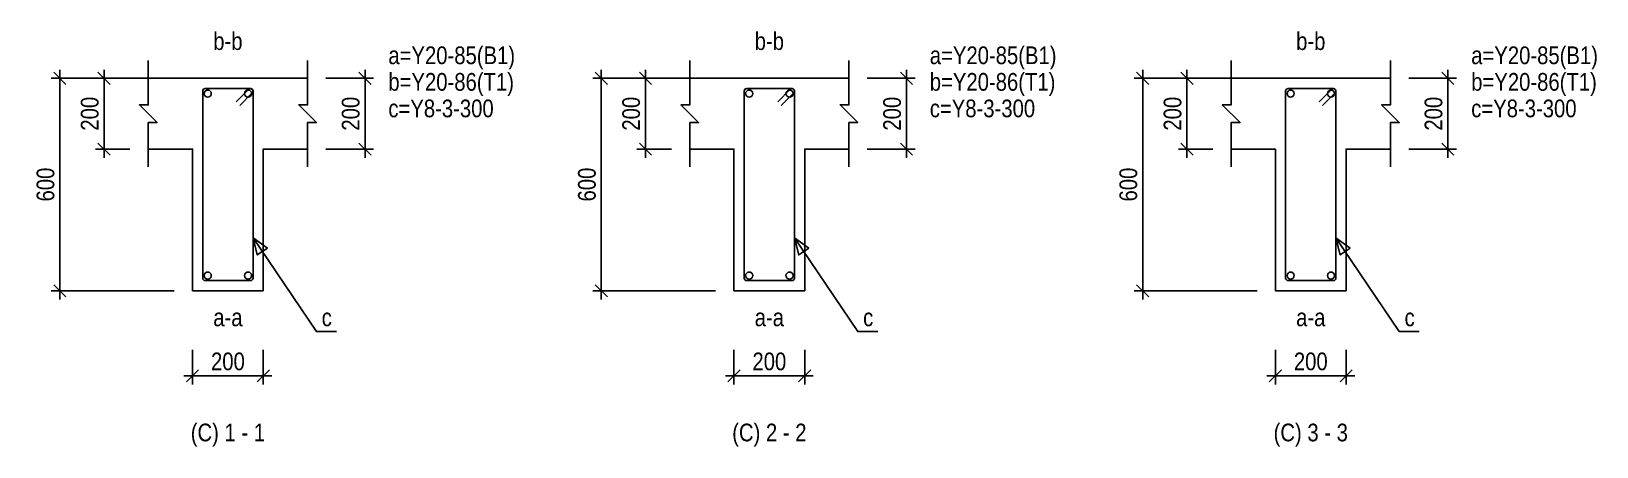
# Model space of a CAD drawing. Extents: x 0 to 206258, y -403073 to 0.
# Drawn here: x 89982 to 98829, y -338004 to -335659 of the extents above; entities that cross this region are included whole.
import ezdxf
from ezdxf.enums import TextEntityAlignment as Align

# ---------------------------------------------------------------- set-up
doc = ezdxf.new("R2010")
doc.units = 0
doc.header["$LTSCALE"] = 1000
doc.layers.add('Beam Line(D)', color=112, linetype='Continuous', true_color=0x00bd5e)
doc.layers.add('Link Label', color=94, linetype='Continuous', true_color=0x008100)
for name, color, linetype in [('Break Line', 5, 'Continuous'), ('Dimension Line', 5, 'Continuous'), ('Leader Line', 5, 'Continuous'), ('Link Line', 3, 'Continuous'), ('Rebar Label', 6, 'Continuous'), ('Rebar Line', 7, 'Continuous'), ('Section Label', 1, 'Continuous'), ('Top Rebar Label', 6, 'Continuous')]:
    doc.layers.add(name, color=color, linetype=linetype)
doc.styles.add('Dimension Text', font='ARIALN.TTF', dxfattribs={"height": 100})
doc.styles.add('Link Label', font='ARIALN.TTF', dxfattribs={"height": 100})
doc.styles.add('Rebar Label', font='ARIALN.TTF', dxfattribs={"height": 100})
doc.styles.add('Section Label', font='ARIALN.TTF', dxfattribs={"height": 100})
doc.styles.add('Top Rebar Label', font='ARIALN.TTF', dxfattribs={"height": 100})
doc.dimstyles.new('BEAM', dxfattribs={"dimtxt": 100, "dimasz": 30, "dimexe": 48.3, "dimexo": 103.5, "dimgap": 30, "dimtad": 1, "dimtoh": 1, "dimdec": 1, "dimlfac": 0.5, "dimdsep": 46, "dimtxsty": 'Dimension Text', "dimblk": 'PCDIM_TICK', "dimcen": 0.09, "dimclrd": 5, "dimclre": 5, "dimclrt": 5, "dimadec": 1, "dimazin": 0, "dimtp": 1, "dimtm": 1, "dimtfac": 1, "dimtdec": 4, "dimtofl": 0, "dimtmove": 0, "dimatfit": 3, "dimfxl": 1, "dimtolj": 1, "dimtzin": 0, "dimarcsym": 0})

msp = doc.modelspace()

# ---------------------------------------------------------------- texts
at = {"layer": 'Link Label', "transparency": 33554687, "style": 'Link Label'}
for s, p in [(' c=Y8-3-300', (91967.966, -336144.284)), (' c=Y8-3-300', (95028.204, -336144.284)), (' c=Y8-3-300', (98088.443, -336144.284)), ('c', (91622.966, -337324.284)), ('c', (94683.204, -337324.284)), ('c', (97743.443, -337324.284))]:
    msp.add_text(s, height=100, dxfattribs=at).set_placement(p)
at = {"layer": 'Rebar Label', "transparency": 33554687, "style": 'Rebar Label'}
for s, p in [('b-b', (91092.966, -335794.284)), ('b-b', (94153.204, -335794.284)), ('b-b', (97213.443, -335794.284)), ('a-a', (91092.966, -337354.284)), ('a-a', (94153.204, -337354.284)), ('a-a', (97213.443, -337354.284))]:
    msp.add_text(s, height=100, dxfattribs=at).set_placement(p, align=Align.BOTTOM_CENTER)
for p in [(91967.966, -335844.284), (95028.204, -335844.284), (98088.443, -335844.284)]:
    msp.add_text(' a=Y20-85(B1)', height=100, dxfattribs=at).set_placement(p)
at = {"layer": 'Section Label', "transparency": 33554687, "style": 'Section Label'}
for s, p in [('(C) 1 - 1', (91092.966, -338004.284)), ('(C) 2 - 2', (94153.204, -338004.284)), ('(C) 3 - 3', (97213.443, -338004.284))]:
    msp.add_text(s, height=100, dxfattribs=at).set_placement(p, align=Align.BOTTOM_CENTER)
at = {"layer": 'Top Rebar Label', "transparency": 33554687, "style": 'Top Rebar Label'}
for p in [(91967.966, -335994.284), (95028.204, -335994.284), (98088.443, -335994.284)]:
    msp.add_text(' b=Y20-86(T1)', height=100, dxfattribs=at).set_placement(p)

# ---------------------------------------------------------------- blocks, each defined once
blk = doc.blocks.new('PCDIM_TICK')
at = {"layer": 'Dimension Line', "color": 0, "transparency": 33554687}
for p, q in [((1.15, 1.15), (-1.15, -1.15)), ((1.61, 0), (0, 0))]:
    blk.add_line(p, q, dxfattribs=at)
blk = doc.blocks.new('*U4059')
at = {"layer": 'Dimension Line', "color": 5, "true_color": 0x0000ff, "transparency": 16777216}
for p, q in [((91646.5, -335924.3), (91916.3, -335924.3)), ((91868, -336324.3), (91868, -335924.3)), ((91646.5, -336324.3), (91916.3, -336324.3))]:
    blk.add_line(p, q, dxfattribs=at)
at = {"layer": 'Dimension Line', "color": 5, "true_color": 0x0000ff, "transparency": 16777216, "xscale": 30, "yscale": 30}
for p, rotation in [((91868, -335924.3), 89.99999999999447), ((91868, -336324.3), 269.9999999999834)]:
    blk.add_blockref('PCDIM_TICK', p, dxfattribs=dict(at, rotation=rotation))
at = {"layer": 'Dimension Line', "color": 5, "true_color": 0x0000ff, "transparency": 16777216, "insert": (91838, -336124.3), "char_height": 100, "width": 182.775, "attachment_point": 8, "rotation": 90, "style": 'Dimension Text'}
blk.add_mtext('200', dxfattribs=at)
blk = doc.blocks.new('*U4060')
at = {"layer": 'Dimension Line', "color": 5, "true_color": 0x0000ff, "transparency": 16777216}
for p, q in [((90539.5, -335924.3), (90344.7, -335924.3)), ((90393, -336324.3), (90393, -335924.3)), ((90539.5, -336324.3), (90344.7, -336324.3))]:
    blk.add_line(p, q, dxfattribs=at)
at = {"layer": 'Dimension Line', "color": 5, "true_color": 0x0000ff, "transparency": 16777216, "xscale": 30, "yscale": 30}
for p, rotation in [((90393, -335924.3), 89.99999999999447), ((90393, -336324.3), 269.9999999999834)]:
    blk.add_blockref('PCDIM_TICK', p, dxfattribs=dict(at, rotation=rotation))
at = {"layer": 'Dimension Line', "color": 5, "true_color": 0x0000ff, "transparency": 16777216, "insert": (90363, -336124.3), "char_height": 100, "width": 182.775, "attachment_point": 8, "rotation": 90, "style": 'Dimension Text'}
blk.add_mtext('200', dxfattribs=at)
blk = doc.blocks.new('*U4061')
at = {"layer": 'Dimension Line', "color": 5, "true_color": 0x0000ff, "transparency": 16777216}
for p, q in [((90789.5, -335924.3), (90094.7, -335924.3)), ((90143, -337124.3), (90143, -335924.3)), ((90789.5, -337124.3), (90094.7, -337124.3))]:
    blk.add_line(p, q, dxfattribs=at)
at = {"layer": 'Dimension Line', "color": 5, "true_color": 0x0000ff, "transparency": 16777216, "xscale": 30, "yscale": 30}
for p, rotation in [((90143, -335924.3), 89.99999999999447), ((90143, -337124.3), 269.9999999999834)]:
    blk.add_blockref('PCDIM_TICK', p, dxfattribs=dict(at, rotation=rotation))
at = {"layer": 'Dimension Line', "color": 5, "true_color": 0x0000ff, "transparency": 16777216, "insert": (90113, -336524.3), "char_height": 100, "width": 181.97, "attachment_point": 8, "rotation": 90, "style": 'Dimension Text'}
blk.add_mtext('600', dxfattribs=at)
blk = doc.blocks.new('*U4062')
at = {"layer": 'Dimension Line', "color": 5, "true_color": 0x0000ff, "transparency": 16777216}
for p, q in [((90893, -337457.8), (90893, -337652.6)), ((91293, -337457.8), (91293, -337652.6)), ((90893, -337604.3), (91293, -337604.3))]:
    blk.add_line(p, q, dxfattribs=at)
at = {"layer": 'Dimension Line', "color": 5, "true_color": 0x0000ff, "transparency": 16777216, "xscale": 30, "yscale": 30, "rotation": 180.0000000000004}
blk.add_blockref('PCDIM_TICK', (90893, -337604.3), dxfattribs=at)
at = {"layer": 'Dimension Line', "color": 5, "true_color": 0x0000ff, "transparency": 16777216, "xscale": 30, "yscale": 30}
blk.add_blockref('PCDIM_TICK', (91293, -337604.3), dxfattribs=at)
at = {"layer": 'Dimension Line', "color": 5, "true_color": 0x0000ff, "transparency": 16777216, "insert": (91093, -337574.3), "char_height": 100, "width": 182.775, "attachment_point": 8, "style": 'Dimension Text'}
blk.add_mtext('200', dxfattribs=at)
blk = doc.blocks.new('*U4063')
at = {"layer": 'Dimension Line', "color": 5, "true_color": 0x0000ff, "transparency": 16777216}
for p, q in [((94706.7, -335924.3), (94976.5, -335924.3)), ((94928.2, -336324.3), (94928.2, -335924.3)), ((94706.7, -336324.3), (94976.5, -336324.3))]:
    blk.add_line(p, q, dxfattribs=at)
at = {"layer": 'Dimension Line', "color": 5, "true_color": 0x0000ff, "transparency": 16777216, "xscale": 30, "yscale": 30}
for p, rotation in [((94928.2, -335924.3), 89.99999999999447), ((94928.2, -336324.3), 269.9999999999834)]:
    blk.add_blockref('PCDIM_TICK', p, dxfattribs=dict(at, rotation=rotation))
at = {"layer": 'Dimension Line', "color": 5, "true_color": 0x0000ff, "transparency": 16777216, "insert": (94898.2, -336124.3), "char_height": 100, "width": 182.775, "attachment_point": 8, "rotation": 90, "style": 'Dimension Text'}
blk.add_mtext('200', dxfattribs=at)
blk = doc.blocks.new('*U4064')
at = {"layer": 'Dimension Line', "color": 5, "true_color": 0x0000ff, "transparency": 16777216}
for p, q in [((93599.7, -335924.3), (93404.9, -335924.3)), ((93453.2, -336324.3), (93453.2, -335924.3)), ((93599.7, -336324.3), (93404.9, -336324.3))]:
    blk.add_line(p, q, dxfattribs=at)
at = {"layer": 'Dimension Line', "color": 5, "true_color": 0x0000ff, "transparency": 16777216, "xscale": 30, "yscale": 30}
for p, rotation in [((93453.2, -335924.3), 89.99999999999447), ((93453.2, -336324.3), 269.9999999999834)]:
    blk.add_blockref('PCDIM_TICK', p, dxfattribs=dict(at, rotation=rotation))
at = {"layer": 'Dimension Line', "color": 5, "true_color": 0x0000ff, "transparency": 16777216, "insert": (93423.2, -336124.3), "char_height": 100, "width": 182.775, "attachment_point": 8, "rotation": 90, "style": 'Dimension Text'}
blk.add_mtext('200', dxfattribs=at)
blk = doc.blocks.new('*U4065')
at = {"layer": 'Dimension Line', "color": 5, "true_color": 0x0000ff, "transparency": 16777216}
for p, q in [((93849.7, -335924.3), (93154.9, -335924.3)), ((93203.2, -337124.3), (93203.2, -335924.3)), ((93849.7, -337124.3), (93154.9, -337124.3))]:
    blk.add_line(p, q, dxfattribs=at)
at = {"layer": 'Dimension Line', "color": 5, "true_color": 0x0000ff, "transparency": 16777216, "xscale": 30, "yscale": 30}
for p, rotation in [((93203.2, -335924.3), 89.99999999999447), ((93203.2, -337124.3), 269.9999999999834)]:
    blk.add_blockref('PCDIM_TICK', p, dxfattribs=dict(at, rotation=rotation))
at = {"layer": 'Dimension Line', "color": 5, "true_color": 0x0000ff, "transparency": 16777216, "insert": (93173.2, -336524.3), "char_height": 100, "width": 181.97, "attachment_point": 8, "rotation": 90, "style": 'Dimension Text'}
blk.add_mtext('600', dxfattribs=at)
blk = doc.blocks.new('*U4066')
at = {"layer": 'Dimension Line', "color": 5, "true_color": 0x0000ff, "transparency": 16777216}
for p, q in [((93953.2, -337457.8), (93953.2, -337652.6)), ((94353.2, -337457.8), (94353.2, -337652.6)), ((93953.2, -337604.3), (94353.2, -337604.3))]:
    blk.add_line(p, q, dxfattribs=at)
at = {"layer": 'Dimension Line', "color": 5, "true_color": 0x0000ff, "transparency": 16777216, "xscale": 30, "yscale": 30, "rotation": 180.0000000000004}
blk.add_blockref('PCDIM_TICK', (93953.2, -337604.3), dxfattribs=at)
at = {"layer": 'Dimension Line', "color": 5, "true_color": 0x0000ff, "transparency": 16777216, "xscale": 30, "yscale": 30}
blk.add_blockref('PCDIM_TICK', (94353.2, -337604.3), dxfattribs=at)
at = {"layer": 'Dimension Line', "color": 5, "true_color": 0x0000ff, "transparency": 16777216, "insert": (94153.2, -337574.3), "char_height": 100, "width": 182.775, "attachment_point": 8, "style": 'Dimension Text'}
blk.add_mtext('200', dxfattribs=at)
blk = doc.blocks.new('*U4067')
at = {"layer": 'Dimension Line', "color": 5, "true_color": 0x0000ff, "transparency": 16777216}
for p, q in [((97766.9, -335924.3), (98036.7, -335924.3)), ((97988.4, -336324.3), (97988.4, -335924.3)), ((97766.9, -336324.3), (98036.7, -336324.3))]:
    blk.add_line(p, q, dxfattribs=at)
at = {"layer": 'Dimension Line', "color": 5, "true_color": 0x0000ff, "transparency": 16777216, "xscale": 30, "yscale": 30}
for p, rotation in [((97988.4, -335924.3), 89.99999999999447), ((97988.4, -336324.3), 269.9999999999834)]:
    blk.add_blockref('PCDIM_TICK', p, dxfattribs=dict(at, rotation=rotation))
at = {"layer": 'Dimension Line', "color": 5, "true_color": 0x0000ff, "transparency": 16777216, "insert": (97958.4, -336124.3), "char_height": 100, "width": 182.775, "attachment_point": 8, "rotation": 90, "style": 'Dimension Text'}
blk.add_mtext('200', dxfattribs=at)
blk = doc.blocks.new('*U4068')
at = {"layer": 'Dimension Line', "color": 5, "true_color": 0x0000ff, "transparency": 16777216}
for p, q in [((96659.9, -335924.3), (96465.1, -335924.3)), ((96513.4, -336324.3), (96513.4, -335924.3)), ((96659.9, -336324.3), (96465.1, -336324.3))]:
    blk.add_line(p, q, dxfattribs=at)
at = {"layer": 'Dimension Line', "color": 5, "true_color": 0x0000ff, "transparency": 16777216, "xscale": 30, "yscale": 30}
for p, rotation in [((96513.4, -335924.3), 89.99999999999447), ((96513.4, -336324.3), 269.9999999999834)]:
    blk.add_blockref('PCDIM_TICK', p, dxfattribs=dict(at, rotation=rotation))
at = {"layer": 'Dimension Line', "color": 5, "true_color": 0x0000ff, "transparency": 16777216, "insert": (96483.4, -336124.3), "char_height": 100, "width": 182.775, "attachment_point": 8, "rotation": 90, "style": 'Dimension Text'}
blk.add_mtext('200', dxfattribs=at)
blk = doc.blocks.new('*U4069')
at = {"layer": 'Dimension Line', "color": 5, "true_color": 0x0000ff, "transparency": 16777216}
for p, q in [((96909.9, -335924.3), (96215.1, -335924.3)), ((96263.4, -337124.3), (96263.4, -335924.3)), ((96909.9, -337124.3), (96215.1, -337124.3))]:
    blk.add_line(p, q, dxfattribs=at)
at = {"layer": 'Dimension Line', "color": 5, "true_color": 0x0000ff, "transparency": 16777216, "xscale": 30, "yscale": 30}
for p, rotation in [((96263.4, -335924.3), 89.99999999999447), ((96263.4, -337124.3), 269.9999999999834)]:
    blk.add_blockref('PCDIM_TICK', p, dxfattribs=dict(at, rotation=rotation))
at = {"layer": 'Dimension Line', "color": 5, "true_color": 0x0000ff, "transparency": 16777216, "insert": (96233.4, -336524.3), "char_height": 100, "width": 181.97, "attachment_point": 8, "rotation": 90, "style": 'Dimension Text'}
blk.add_mtext('600', dxfattribs=at)
blk = doc.blocks.new('*U4070')
at = {"layer": 'Dimension Line', "color": 5, "true_color": 0x0000ff, "transparency": 16777216}
for p, q in [((97013.4, -337457.8), (97013.4, -337652.6)), ((97413.4, -337457.8), (97413.4, -337652.6)), ((97013.4, -337604.3), (97413.4, -337604.3))]:
    blk.add_line(p, q, dxfattribs=at)
at = {"layer": 'Dimension Line', "color": 5, "true_color": 0x0000ff, "transparency": 16777216, "xscale": 30, "yscale": 30, "rotation": 180.0000000000004}
blk.add_blockref('PCDIM_TICK', (97013.4, -337604.3), dxfattribs=at)
at = {"layer": 'Dimension Line', "color": 5, "true_color": 0x0000ff, "transparency": 16777216, "xscale": 30, "yscale": 30}
blk.add_blockref('PCDIM_TICK', (97413.4, -337604.3), dxfattribs=at)
at = {"layer": 'Dimension Line', "color": 5, "true_color": 0x0000ff, "transparency": 16777216, "insert": (97213.4, -337574.3), "char_height": 100, "width": 182.775, "attachment_point": 8, "style": 'Dimension Text'}
blk.add_mtext('200', dxfattribs=at)

# ---------------------------------------------------------------- dimensions: what is measured, and where the dimension line sits
at = {"layer": 'Dimension Line', "transparency": 33554687}
for base, p1, p2, text, picture, middle in [((90142.966, -336524.284), (90892.966, -337124.284), (90892.966, -335924.284), '600', '*U4061', (90142.966, -336524.284)), ((90392.966, -336124.284), (90642.966, -336324.284), (90642.966, -335924.284), '200', '*U4060', (90392.966, -336124.284)), ((91867.966, -336124.284), (91542.966, -336324.284), (91542.966, -335924.284), '200', '*U4059', (91867.966, -336124.284)), ((93203.204, -336524.284), (93953.204, -337124.284), (93953.204, -335924.284), '600', '*U4065', (93203.204, -336524.284)), ((93453.204, -336124.284), (93703.204, -336324.284), (93703.204, -335924.284), '200', '*U4064', (93453.204, -336124.284)), ((94928.204, -336124.284), (94603.204, -336324.284), (94603.204, -335924.284), '200', '*U4063', (94928.204, -336124.284)), ((96263.443, -336524.284), (97013.443, -337124.284), (97013.443, -335924.284), '600', '*U4069', (96263.443, -336524.284)), ((96513.443, -336124.284), (96763.443, -336324.284), (96763.443, -335924.284), '200', '*U4068', (96513.443, -336124.284)), ((97988.443, -336124.284), (97663.443, -336324.284), (97663.443, -335924.284), '200', '*U4067', (97988.443, -336124.284))]:
    dim = msp.add_linear_dim(base=base, p1=p1, p2=p2, angle=90, text=text, dimstyle='BEAM', override={"dimscale": 1, "dimtxt": 100, "dimasz": 30, "dimexe": 48.3, "dimexo": 103.5, "dimgap": 30, "dimtad": 1, "dimtih": 0, "dimdec": 1, "dimlfac": 0.5, "dimzin": 8, "dimlunit": 2, "dimpost": '', "dimtxsty": 'Dimension Text', "dimblk": 'PCDIM_TICK', "dimse1": 0, "dimse2": 0, "dimsd2": 0, "dimclrd": 5, "dimclre": 5, "dimclrt": 5, "dimaunit": 0, "dimadec": 1, "dimazin": 0, "dimtol": 0, "dimtp": 1, "dimtm": 1, "dimtmove": 0}, dxfattribs=at)
    dim.commit()
    dim.dimension.update_dxf_attribs({"geometry": picture, "text_midpoint": middle})
for base, p1, p2, picture, middle in [((91092.966, -337604.284), (90892.966, -337354.284), (91292.966, -337354.284), '*U4062', (91092.966, -337604.284)), ((94153.204, -337604.284), (93953.204, -337354.284), (94353.204, -337354.284), '*U4066', (94153.204, -337604.284)), ((97213.443, -337604.284), (97013.443, -337354.284), (97413.443, -337354.284), '*U4070', (97213.443, -337604.284))]:
    dim = msp.add_linear_dim(base=base, p1=p1, p2=p2, text='200', dimstyle='BEAM', override={"dimscale": 1, "dimtxt": 100, "dimasz": 30, "dimexe": 48.3, "dimexo": 103.5, "dimgap": 30, "dimtad": 1, "dimtih": 0, "dimdec": 1, "dimlfac": 0.5, "dimzin": 8, "dimlunit": 2, "dimpost": '', "dimtxsty": 'Dimension Text', "dimblk": 'PCDIM_TICK', "dimse1": 0, "dimse2": 0, "dimsd2": 0, "dimclrd": 5, "dimclre": 5, "dimclrt": 5, "dimaunit": 0, "dimadec": 1, "dimazin": 0, "dimtol": 0, "dimtp": 1, "dimtm": 1, "dimtmove": 0}, dxfattribs=at)
    dim.commit()
    dim.dimension.update_dxf_attribs({"geometry": picture, "text_midpoint": middle})

# ---------------------------------------------------------------- linework, layer by layer
at = {"layer": 'Beam Line(D)', "transparency": 33554687}
for points in [[(90892.966, -335924.284), (90642.966, -335924.284)], [(90892.966, -335924.284), (91292.966, -335924.284)], [(90892.966, -335924.284), (90892.966, -335924.284)], [(91292.966, -335924.284), (91292.966, -335924.284)], [(91292.966, -335924.284), (91542.966, -335924.284)], [(93953.204, -335924.284), (93703.204, -335924.284)], [(93953.204, -335924.284), (94353.204, -335924.284)], [(93953.204, -335924.284), (93953.204, -335924.284)], [(94353.204, -335924.284), (94353.204, -335924.284)], [(94353.204, -335924.284), (94603.204, -335924.284)], [(97013.443, -335924.284), (96763.443, -335924.284)], [(97013.443, -335924.284), (97413.443, -335924.284)], [(97013.443, -335924.284), (97013.443, -335924.284)], [(97413.443, -335924.284), (97413.443, -335924.284)], [(97413.443, -335924.284), (97663.443, -335924.284)], [(91292.966, -337124.284), (90892.966, -337124.284), (90892.966, -336324.284), (90642.966, -336324.284)], [(91292.966, -337124.284), (91292.966, -336324.284), (91542.966, -336324.284)], [(94353.204, -337124.284), (93953.204, -337124.284), (93953.204, -336324.284), (93703.204, -336324.284)], [(94353.204, -337124.284), (94353.204, -336324.284), (94603.204, -336324.284)], [(97413.443, -337124.284), (97013.443, -337124.284), (97013.443, -336324.284), (96763.443, -336324.284)], [(97413.443, -337124.284), (97413.443, -336324.284), (97663.443, -336324.284)]]:
    msp.add_lwpolyline(points, dxfattribs=at)
at = {"layer": 'Break Line', "transparency": 33554687}
for points in [[(90642.966, -335824.284), (90642.966, -336074.284), (90592.966, -336074.284), (90692.966, -336174.284), (90642.966, -336174.284), (90642.966, -336424.284)], [(91542.966, -335824.284), (91542.966, -336074.284), (91492.966, -336074.284), (91592.966, -336174.284), (91542.966, -336174.284), (91542.966, -336424.284)], [(93703.204, -335824.284), (93703.204, -336074.284), (93653.204, -336074.284), (93753.204, -336174.284), (93703.204, -336174.284), (93703.204, -336424.284)], [(94603.204, -335824.284), (94603.204, -336074.284), (94553.204, -336074.284), (94653.204, -336174.284), (94603.204, -336174.284), (94603.204, -336424.284)], [(96763.443, -335824.284), (96763.443, -336074.284), (96713.443, -336074.284), (96813.443, -336174.284), (96763.443, -336174.284), (96763.443, -336424.284)], [(97663.443, -335824.284), (97663.443, -336074.284), (97613.443, -336074.284), (97713.443, -336174.284), (97663.443, -336174.284), (97663.443, -336424.284)]]:
    msp.add_lwpolyline(points, dxfattribs=at)
at = {"layer": 'Leader Line', "transparency": 33554687}
for points in [[(91315.907, -336883.009), (91259.223, -336921.298), (91234.966, -336824.284), (91315.907, -336883.009)], [(91234.966, -336824.284), (91592.966, -337354.284), (91706.095, -337354.284)], [(94376.143, -336883.006), (94319.459, -336921.294), (94295.203, -336824.281), (94376.143, -336883.006)], [(94295.203, -336824.281), (94653.204, -337354.284), (94766.334, -337354.284)], [(97436.385, -336883.011), (97379.701, -336921.3), (97355.445, -336824.286), (97436.385, -336883.011)], [(97355.445, -336824.286), (97713.443, -337354.284), (97826.572, -337354.284)]]:
    msp.add_lwpolyline(points, dxfattribs=at)
at = {"layer": 'Link Line', "transparency": 33554687}
for points in [[(91160.155, -336076.894), (91230.865, -336006.183, 0.66817864), (91220.966, -335982.284), (90964.966, -335982.284, 0.41421356), (90950.966, -335996.284), (90950.966, -337052.284, 0.41421356), (90964.966, -337066.284), (91220.966, -337066.284, 0.41421356), (91234.966, -337052.284), (91234.966, -335996.284, 0.66817864), (91211.066, -335986.384), (91140.356, -336057.095)], [(94220.393, -336076.894), (94291.104, -336006.183, 0.66817864), (94281.204, -335982.284), (94025.204, -335982.284, 0.41421356), (94011.204, -335996.284), (94011.204, -337052.284, 0.41421356), (94025.204, -337066.284), (94281.204, -337066.284, 0.41421356), (94295.204, -337052.284), (94295.204, -335996.284, 0.66817864), (94271.305, -335986.384), (94200.594, -336057.095)], [(97280.632, -336076.894), (97351.343, -336006.183, 0.66817864), (97341.443, -335982.284), (97085.443, -335982.284, 0.41421356), (97071.443, -335996.284), (97071.443, -337052.284, 0.41421356), (97085.443, -337066.284), (97341.443, -337066.284, 0.41421356), (97355.443, -337052.284), (97355.443, -335996.284, 0.66817864), (97331.544, -335986.384), (97260.833, -336057.095)]]:
    msp.add_lwpolyline(points, format="xyb", dxfattribs=at)
at = {"layer": 'Rebar Line', "transparency": 33554687}
for centre in [(90978.966, -336010.284), (91206.966, -336010.284), (94039.204, -336010.284), (94267.204, -336010.284), (97099.443, -336010.284), (97327.443, -336010.284), (90978.966, -337038.284), (91206.966, -337038.284), (94039.204, -337038.284), (94267.204, -337038.284), (97099.443, -337038.284), (97327.443, -337038.284)]:
    msp.add_circle(centre, 20, dxfattribs=at)

msp.set_redraw_order([(e.dxf.handle, doc.entitydb.next_handle()) for e in msp.query("TEXT MTEXT ATTDEF DIMENSION ARC_DIMENSION")])  # texts and dimensions are drawn at this point

doc.saveas('drawing.dxf')
